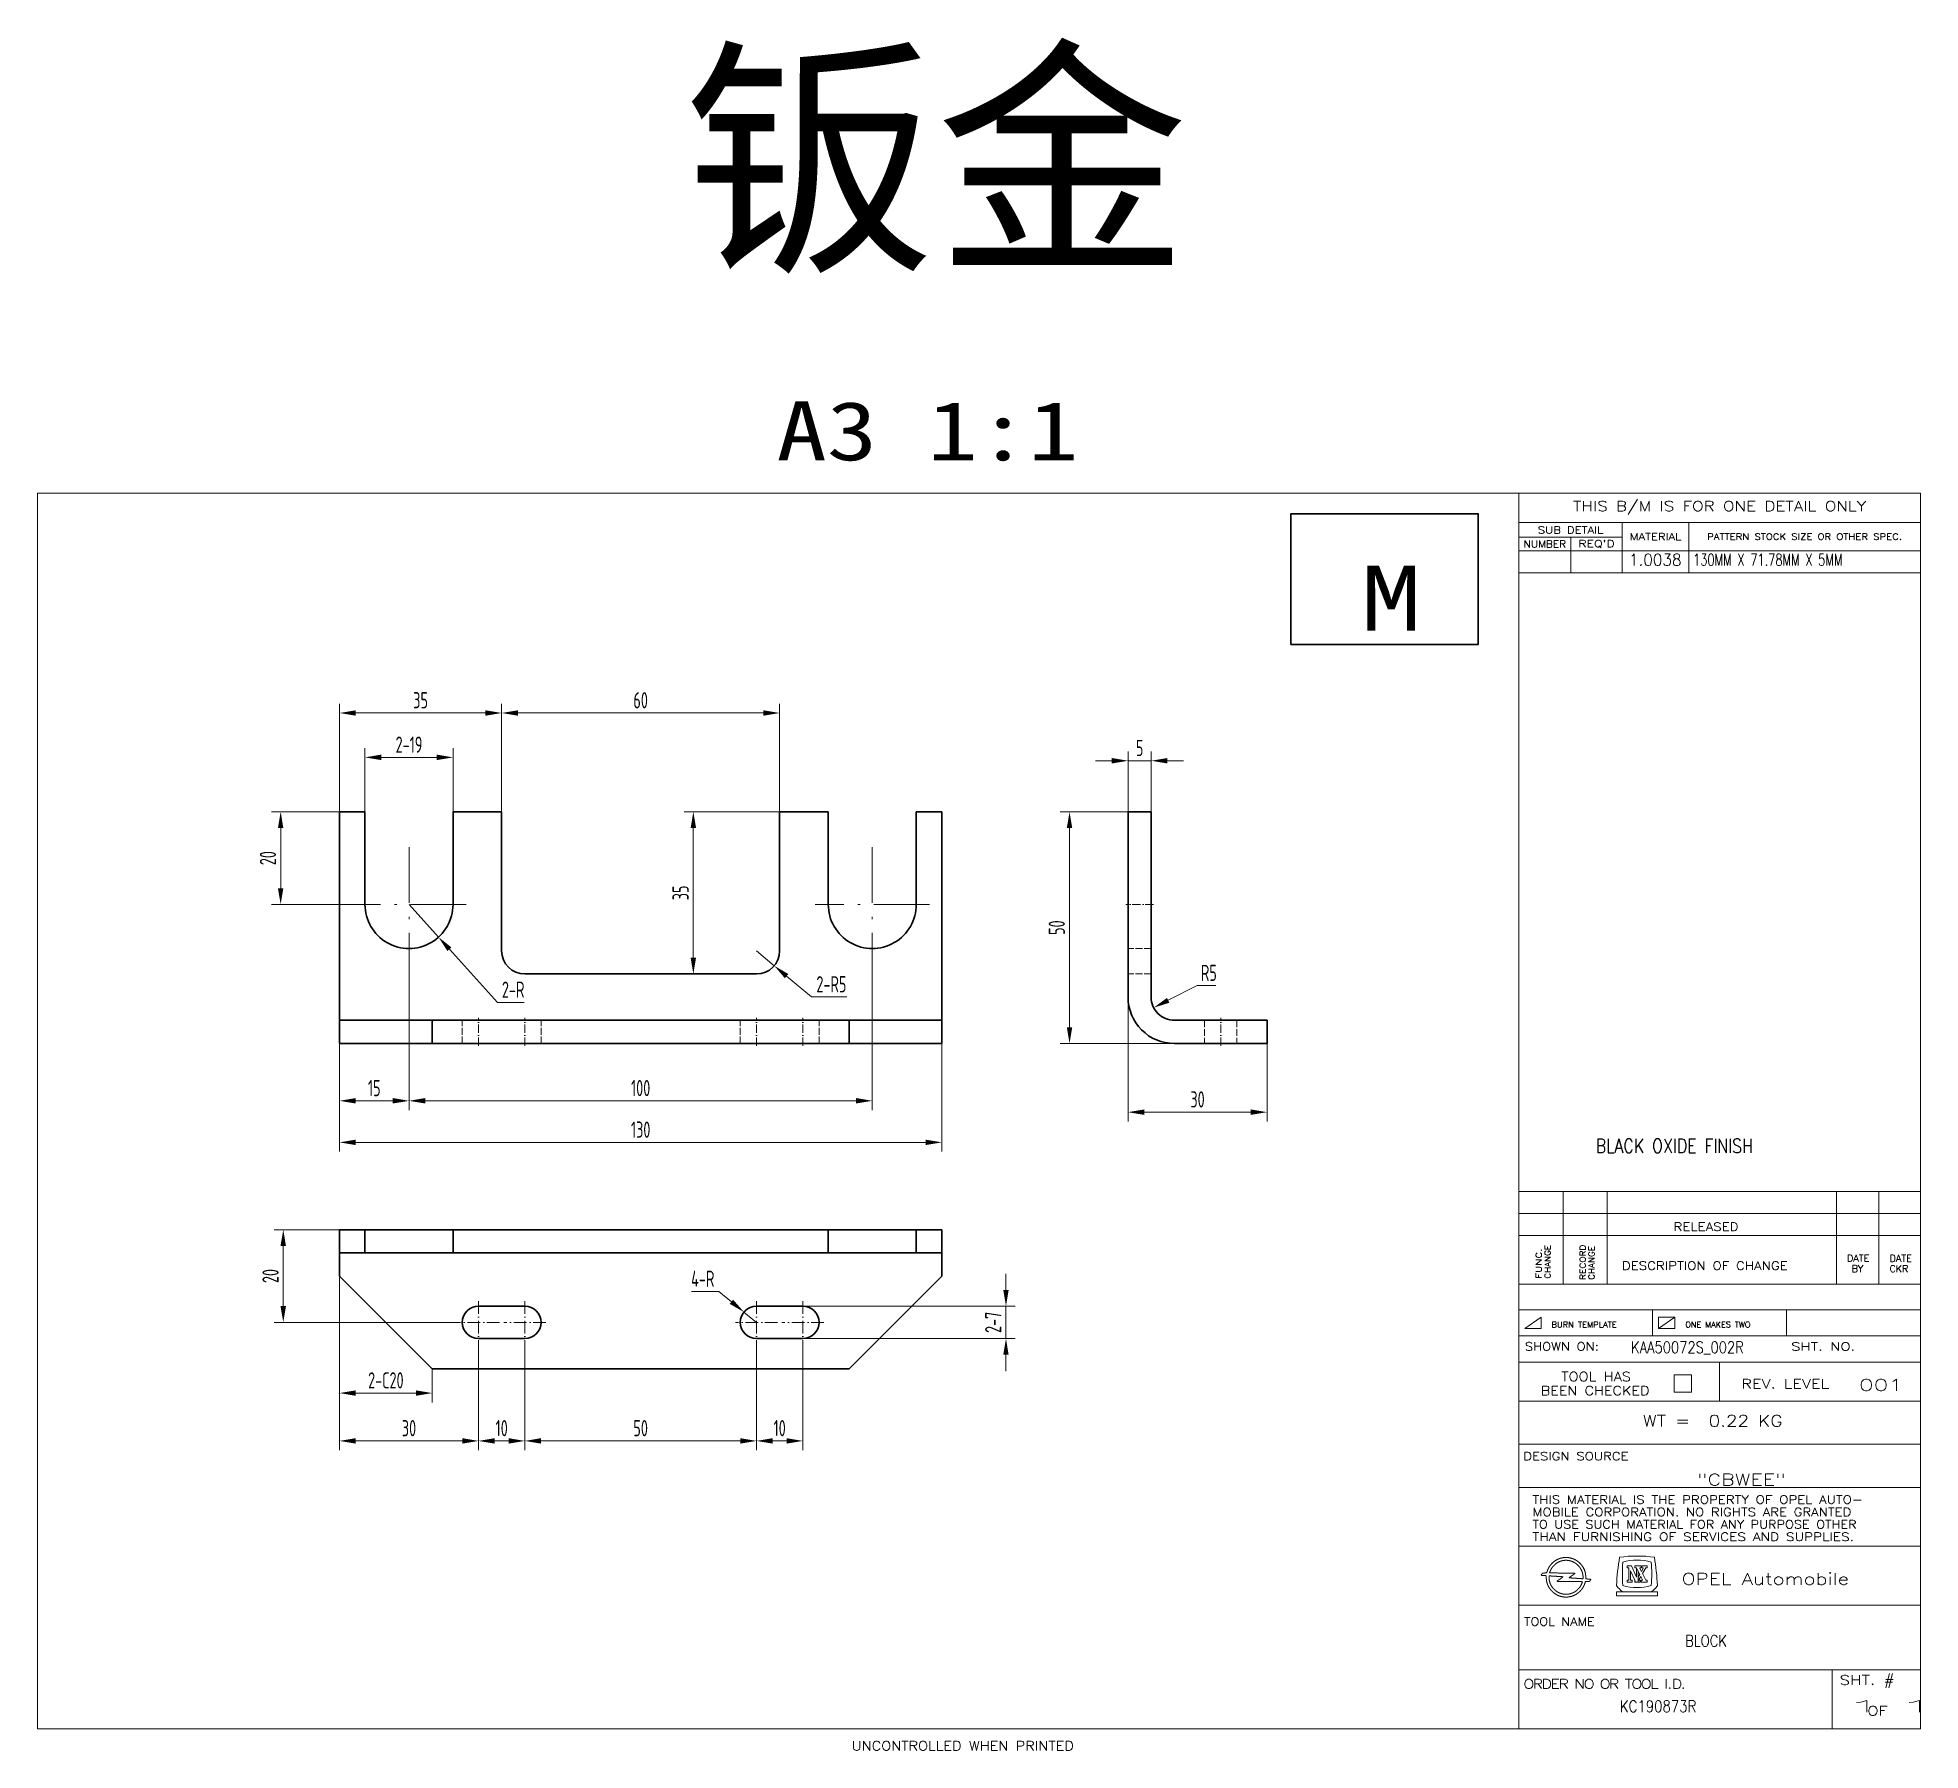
# Model space of a CAD drawing. Header units: inches. Extents: x 8574 to 12968, y 11160 to 11554.
# Drawn here: x 9010.2 to 9416.6, y 11162 to 11531.7 of the extents above; entities that cross this region are included whole.
import ezdxf

# ---------------------------------------------------------------- set-up
doc = ezdxf.new("R2010")
doc.units = ezdxf.units.IN
doc.header["$MEASUREMENT"] = 0
for name, pattern in [('AM_ISO02W050', [7.5, 6, -1.5]), ('AM_ISO08W050', [18, 12, -1.5, 3, -1.5]), ('DASHDOT', [18.5, 12, -3, 0.5, -3]), ('DASHED', [15, 12, -3])]:
    doc.linetypes.add(name, pattern=pattern)
for name, color, linetype, lineweight in [('123', 1, 'Continuous', 18), ('AM_7', 4, 'AM_ISO08W050', 25), ('AM_HID', 7, 'AM_ISO02W050', 25), ('AM_VIS', 1, 'Continuous', 50), ('尺寸', 3, 'Continuous', 20)]:
    doc.layers.add(name, color=color, linetype=linetype, lineweight=lineweight)
doc.layers.add('254', color=7, linetype='Continuous', true_color=0xffffff)
doc.styles.add('blockfont', font='simplex.shx')
doc.styles.add('hztxt', font='ISOCP.SHX', dxfattribs={"width": 0.707, "bigfont": 'hztxt.shx'})
doc.styles.add('leroy', font='simplex.shx')
doc.dimstyles.new('cbwee1-1$0', dxfattribs={"dimtxt": 3.5, "dimasz": 3.5, "dimexe": 2, "dimexo": 0, "dimgap": 1, "dimtad": 1, "dimdsep": 46, "dimtxsty": 'hztxt', "dimcen": 0, "dimclrd": 256, "dimclre": 256, "dimclrt": 256, "dimazin": 2, "dimtp": 0.1, "dimtm": 0.1, "dimtfac": 0.71, "dimtmove": 0, "dimatfit": 3, "dimfxl": 0, "dimlwd": 20, "dimlwe": 20, "dimarcsym": 0})
doc.dimstyles.new('cbwee1-1$4', dxfattribs={"dimtxt": 3.5, "dimasz": 3.5, "dimexe": 2, "dimexo": 0, "dimgap": 1, "dimtad": 1, "dimtih": 1, "dimtoh": 1, "dimdsep": 46, "dimtxsty": 'hztxt', "dimcen": 0, "dimclrd": 256, "dimclre": 256, "dimclrt": 256, "dimazin": 2, "dimtp": 0.1, "dimtm": 0.1, "dimtfac": 0.71, "dimtmove": 0, "dimatfit": 3, "dimfxl": 0, "dimlwd": 20, "dimlwe": 20, "dimarcsym": 0})

msp = doc.modelspace()

# ---------------------------------------------------------------- texts
at = {"layer": '123', "color": 1, "insert": (9169.703, 11440.253), "char_height": 12.7, "attachment_point": 7, "line_spacing_factor": 0.903614, "style": 'leroy'}
msp.add_mtext('{\\fSimSun|b0|i0|c134|p2;\\W1.2578;A3 1:1}', dxfattribs=at)
at = {"layer": '254', "color": 7}
for s, height, style, width, p in [('1.0038', 2.5, 'blockfont', 0.9609, (9353.726, 11417.742)), ('130MM X 71.78MM X 5MM', 2.5, 'blockfont', 0.72, (9367.559, 11417.742)), ('BLACK OXIDE FINISH', 3, 'blockfont', 0.83, (9346.533, 11290.975)), ('KAA50072S_002R', 2.5, 'blockfont', 0.8298, (9354.149, 11247.766)), ('      WT =  0.22 KG', 2.5, 'leroy', 1.1618, (9343.73, 11231.884)), ('BLOCK', 2.5, 'blockfont', 0.827, (9365.825, 11184.397)), ('KC190873R ', 2.5, 'blockfont', 0.8419, (9351.75, 11170.278)), ('1', 2.5, 'blockfont', 4.1344, (9400.193, 11170.278)), ('1', 2.5, 'blockfont', 4.1344, (9411.521, 11170.278))]:
    msp.add_text(s, height=height, dxfattribs=dict(at, style=style, width=width)).set_placement(p)
at = {"layer": '254', "color": 7, "linetype": 'Continuous', "lineweight": 13, "char_height": 2.5, "attachment_point": 7, "line_spacing_factor": 0.903614, "style": 'blockfont'}
for s, insert in [('{\\W1.4729;001}', (9403.374, 11239.615)), ('{\\W1.3125;"CBWEE"}', (9368.412, 11219.199))]:
    msp.add_mtext(s, dxfattribs=dict(at, insert=insert))
at = {"layer": '尺寸', "ltscale": 0.5, "insert": (9149.551, 11525.371), "char_height": 40, "width": 178.57435, "attachment_point": 1}
msp.add_mtext('{\\fSimSun|b0|i0|c134|p2;钣金}', dxfattribs=at)

# ---------------------------------------------------------------- blocks, each defined once
blk = doc.blocks.new('sfsdt4654yuej')
at = {"layer": '254', "color": 4, "linetype": 'Continuous', "lineweight": 13, "char_height": 1.7747, "attachment_point": 7, "line_spacing_factor": 0.903614, "style": 'blockfont'}
for s, insert in [('\\W1.1929;THIS MATERIAL IS THE PROPERTY OF OPEL AUTO-', (6070.56, 3525.15)), ('\\W1.1861;MOBILE CORPORATION. NO RIGHTS ARE GRANTED', (6070.56, 3522.47)), ('\\W1.1469;TO USE SUCH MATERIAL FOR ANY PURPOSE OTHER', (6070.56, 3519.81)), ('\\W1.2217;THAN FURNISHING OF SERVICES AND SUPPLIES.', (6070.56, 3517.13))]:
    blk.add_mtext(s, dxfattribs=dict(at, insert=insert))
blk = doc.blocks.new('qewe345467juynj')
at = {"layer": '254', "color": 4, "linetype": 'Continuous', "lineweight": 13}
for p, q in [((6091.03, 3511.72), (6091.92, 3511.72)), ((6091.03, 3511.72), (6091.03, 3511.28)), ((6091.03, 3511.28), (6091.39, 3511.28)), ((6091.39, 3508.66), (6091.39, 3511.28)), ((6091.92, 3511.72), (6093.01, 3509.31)), ((6092.65, 3511.72), (6094.01, 3511.72)), ((6092.65, 3511.72), (6092.65, 3511.28)), ((6092.65, 3511.28), (6092.99, 3511.28)), ((6092.99, 3511.28), (6093.38, 3510.54)), ((6093.01, 3509.31), (6093.01, 3511.24)), ((6093.72, 3511.2), (6093.72, 3511.28)), ((6093.72, 3511.28), (6094.01, 3511.28)), ((6093.72, 3511.2), (6094.08, 3510.53)), ((6094.01, 3511.72), (6094.01, 3511.28)), ((6094.46, 3511.2), (6094.08, 3510.53)), ((6094.18, 3511.72), (6094.18, 3511.28)), ((6094.18, 3511.72), (6095.34, 3511.72)), ((6094.18, 3511.28), (6094.46, 3511.28)), ((6095, 3511.28), (6094.31, 3510.09)), ((6094.46, 3511.2), (6094.46, 3511.28)), ((6095, 3511.28), (6095.34, 3511.28)), ((6095.34, 3511.72), (6095.34, 3511.28)), ((6091.39, 3508.66), (6091.03, 3508.66)), ((6091.03, 3508.66), (6091.03, 3508.22)), ((6091.03, 3508.22), (6092.1, 3508.22)), ((6091.73, 3510.67), (6092.65, 3508.65)), ((6091.73, 3508.66), (6091.73, 3510.67)), ((6092.1, 3508.66), (6091.73, 3508.66)), ((6092.1, 3508.22), (6092.1, 3508.66)), ((6092.65, 3508.65), (6092.84, 3508.22)), ((6092.65, 3508.65), (6092.65, 3508.22)), ((6092.65, 3508.22), (6093.81, 3508.22)), ((6092.84, 3508.22), (6093.38, 3508.22)), ((6093.38, 3510.54), (6093.72, 3509.89)), ((6093.38, 3509.29), (6093.38, 3510.54)), ((6093.72, 3509.89), (6093.38, 3509.29)), ((6093.38, 3508.22), (6093.38, 3509.29)), ((6093.95, 3509.46), (6093.53, 3508.74)), ((6093.53, 3508.66), (6093.53, 3508.74)), ((6093.53, 3508.66), (6093.81, 3508.66)), ((6093.81, 3508.66), (6093.81, 3508.22)), ((6093.95, 3509.46), (6094.32, 3508.75)), ((6094.01, 3508.66), (6094.01, 3508.22)), ((6094.01, 3508.66), (6094.32, 3508.66)), ((6094.01, 3508.22), (6095.34, 3508.22)), ((6094.31, 3510.09), (6095.06, 3508.66)), ((6094.32, 3508.66), (6094.32, 3508.75)), ((6095.06, 3508.66), (6095.34, 3508.66)), ((6095.34, 3508.66), (6095.34, 3508.22)), ((6088.72, 3505.25), (6088.72, 3506.16)), ((6088.72, 3506.16), (6097.54, 3506.16)), ((6088.72, 3505.25), (6097.54, 3505.25)), ((6097.54, 3505.25), (6097.54, 3506.16))]:
    blk.add_line(p, q, dxfattribs=at)
for centre, major_axis, start_param, end_param in [((6121.66, 3505.16), (0, 40.74), 1.362215, 1.513648), ((6093.13, 3473.45), (0, 40.41), 6.168449, 6.397922), ((6115.47, 3510.01), (0, 31.49), 1.490581, 1.651011), ((6093.13, 3496.19), (0, 16.78), 6.054099, 6.512271), ((6071.61, 3510.01), (0, 30.49), 4.629531, 4.795247), ((6065.45, 3505.3), (0, 39.67), 4.767492, 4.923017), ((6092.1, 3510.95), (0, 5.42), 2.26349, 2.654149), ((6093.13, 3523.73), (0, 16.69), 2.911206, 3.37198), ((6094.21, 3510.87), (0, 5.33), 3.625513, 4.023219)]:
    blk.add_ellipse(centre, major_axis=major_axis, ratio=0.81, start_param=start_param, end_param=end_param, dxfattribs=at)
for points, knots in [([(6073.67, 3510.35), (6073.74, 3510.58), (6073.82, 3510.81), (6073.92, 3511.05), (6074.05, 3511.3), (6074.19, 3511.53), (6074.34, 3511.76), (6074.5, 3511.97), (6074.67, 3512.17)], [0, 0, 0.111378, 0.230664, 0.355972, 0.485263, 0.616424, 0.747323, 0.875856, 1, 1]), ([(6076.67, 3512.76), (6076.38, 3512.64), (6076.09, 3512.5), (6075.82, 3512.34), (6075.56, 3512.15), (6075.32, 3511.95), (6075.09, 3511.72), (6074.89, 3511.48), (6074.71, 3511.23), (6074.56, 3510.96)], [0, 0, 0.11099, 0.222376, 0.334052, 0.445852, 0.557577, 0.669022, 0.779997, 0.890351, 1, 1]), ([(6074.67, 3512.17), (6074.92, 3512.41), (6075.17, 3512.63), (6075.45, 3512.83), (6075.73, 3513), (6076.02, 3513.15), (6076.32, 3513.28), (6076.63, 3513.38), (6076.95, 3513.45), (6077.27, 3513.51), (6077.6, 3513.54), (6077.93, 3513.54), (6078.26, 3513.52), (6078.59, 3513.47), (6078.92, 3513.39), (6079.25, 3513.29)], [0, 0, 0.068755, 0.136595, 0.203684, 0.270176, 0.336212, 0.401927, 0.46745, 0.532903, 0.598412, 0.6641, 0.730096, 0.796536, 0.863562, 0.931328, 1, 1]), ([(6078.75, 3512.81), (6078.46, 3512.88), (6078.16, 3512.92), (6077.85, 3512.94), (6077.55, 3512.93), (6077.25, 3512.9), (6076.96, 3512.84), (6076.67, 3512.76)], [0, 0, 0.143949, 0.287722, 0.431217, 0.574309, 0.716867, 0.858784, 1, 1]), ([(6081.31, 3510.37), (6081.2, 3510.66), (6081.07, 3510.93), (6080.92, 3511.2), (6080.75, 3511.45), (6080.55, 3511.69), (6080.34, 3511.91), (6080.1, 3512.11), (6079.86, 3512.3), (6079.6, 3512.46), (6079.33, 3512.6), (6079.04, 3512.72), (6078.75, 3512.81)], [0, 0, 0.082426, 0.165172, 0.248273, 0.331704, 0.415396, 0.499247, 0.583142, 0.666965, 0.750615, 0.834015, 0.917134, 1, 1]), ([(6079.25, 3513.29), (6079.54, 3513.17), (6079.83, 3513.03), (6080.11, 3512.87), (6080.37, 3512.68), (6080.62, 3512.48), (6080.86, 3512.26), (6081.07, 3512.02), (6081.27, 3511.76), (6081.45, 3511.5), (6081.61, 3511.22), (6081.75, 3510.93), (6081.86, 3510.62)], [0, 0, 0.08295, 0.16603, 0.24927, 0.332668, 0.416191, 0.499787, 0.583395, 0.666954, 0.750414, 0.833739, 0.916924, 1, 1]), ([(6072.88, 3509.66), (6072.75, 3509.66), (6072.65, 3509.67), (6072.57, 3509.68), (6072.52, 3509.7), (6072.49, 3509.71), (6072.47, 3509.74), (6072.48, 3509.78), (6072.5, 3509.82), (6072.53, 3509.88), (6072.58, 3509.95)], [0, 0, 0.191055, 0.343107, 0.459006, 0.542332, 0.59915, 0.643151, 0.695954, 0.770642, 0.871504, 1, 1]), ([(6072.58, 3509.95), (6072.63, 3510.01), (6072.67, 3510.07), (6072.71, 3510.12), (6072.74, 3510.15), (6072.76, 3510.17)], [0, 0, 0.269143, 0.520022, 0.73619, 0.901343, 1, 1]), ([(6072.76, 3510.17), (6072.79, 3510.18), (6072.85, 3510.18), (6072.92, 3510.19), (6073.01, 3510.19), (6073.11, 3510.19), (6073.23, 3510.2)], [0, 0, 0.061091, 0.176811, 0.338125, 0.535506, 0.759343, 1, 1]), ([(6073.39, 3509.62), (6073.34, 3509.63), (6073.27, 3509.63), (6073.18, 3509.64), (6073.08, 3509.65), (6072.98, 3509.65), (6072.88, 3509.66)], [0, 0, 0.099968, 0.239556, 0.409066, 0.598787, 0.799003, 1, 1]), ([(6073.23, 3510.2), (6073.64, 3510.2), (6073.67, 3510.35)], [0, 0, 0.716642, 1, 1]), ([(6073.39, 3509.62), (6073.53, 3509.61), (6073.54, 3509.13)], [0, 0, 0.230846, 1, 1]), ([(6073.62, 3508.4), (6073.59, 3508.54), (6073.57, 3508.71), (6073.56, 3508.91), (6073.54, 3509.13)], [0, 0, 0.196985, 0.426021, 0.692099, 1, 1]), ([(6077.46, 3505), (6077.11, 3505.05), (6076.77, 3505.12), (6076.44, 3505.22), (6076.12, 3505.34), (6075.81, 3505.49), (6075.52, 3505.66), (6075.25, 3505.85), (6074.98, 3506.06), (6074.74, 3506.29), (6074.52, 3506.55), (6074.31, 3506.82), (6074.13, 3507.1), (6073.96, 3507.41), (6073.82, 3507.72), (6073.71, 3508.06), (6073.62, 3508.4)], [0, 0, 0.064169, 0.127503, 0.190172, 0.252329, 0.314107, 0.37563, 0.437008, 0.498344, 0.559738, 0.621286, 0.68309, 0.745255, 0.807895, 0.871136, 0.935119, 1, 1]), ([(6074.15, 3509.57), (6074.14, 3509.55), (6074.14, 3509.51), (6074.14, 3509.45), (6074.14, 3509.37), (6074.14, 3509.28), (6074.14, 3509.19), (6074.15, 3509.09), (6074.15, 3508.99), (6074.16, 3508.89), (6074.17, 3508.8), (6074.18, 3508.72), (6074.19, 3508.65)], [0, 0, 0.022134, 0.067885, 0.133978, 0.21659, 0.311809, 0.415695, 0.5243, 0.633672, 0.739861, 0.838926, 0.926936, 1, 1]), ([(6077.15, 3509.39), (6077.13, 3509.39), (6077.07, 3509.39), (6077, 3509.4), (6076.9, 3509.41), (6076.79, 3509.41), (6076.66, 3509.42), (6076.52, 3509.43), (6076.21, 3509.45), (6075.87, 3509.47), (6075.52, 3509.49), (6075.17, 3509.51), (6074.85, 3509.53), (6074.71, 3509.54), (6074.57, 3509.55), (6074.45, 3509.55), (6074.35, 3509.56), (6074.27, 3509.56), (6074.2, 3509.57), (6074.16, 3509.57), (6074.15, 3509.57)], [0, 0, 0.009598, 0.027188, 0.052061, 0.083504, 0.120807, 0.163256, 0.210138, 0.314356, 0.42776, 0.544649, 0.659324, 0.766085, 0.814716, 0.85923, 0.898916, 0.933061, 0.960953, 0.981879, 0.995129, 1, 1]), ([(6074.19, 3508.65), (6074.25, 3508.37), (6074.33, 3508.09), (6074.44, 3507.81), (6074.57, 3507.55), (6074.72, 3507.3), (6074.89, 3507.05), (6075.07, 3506.83), (6075.27, 3506.62), (6075.49, 3506.43)], [0, 0, 0.11021, 0.221366, 0.33321, 0.445425, 0.557661, 0.669558, 0.780773, 0.890999, 1, 1]), ([(6074.27, 3510.27), (6074.26, 3510.2), (6076.99, 3510.19)], [0, 0, 0.027534, 1, 1]), ([(6074.56, 3510.96), (6074.49, 3510.83), (6074.44, 3510.7), (6074.38, 3510.58), (6074.34, 3510.46), (6074.3, 3510.36), (6074.27, 3510.27)], [0, 0, 0.18649, 0.374795, 0.557596, 0.727567, 0.877421, 1, 1]), ([(6075.87, 3508.4), (6075.88, 3508.41), (6075.9, 3508.44), (6075.93, 3508.47), (6075.99, 3508.52), (6076.06, 3508.57), (6076.15, 3508.64), (6076.26, 3508.72), (6076.39, 3508.81), (6076.54, 3508.91)], [0, 0, 0.019146, 0.057134, 0.116724, 0.199396, 0.306377, 0.438817, 0.597835, 0.784531, 1, 1]), ([(6078.62, 3508.34), (6077.99, 3508.35), (6077.46, 3508.35), (6077.03, 3508.35), (6076.84, 3508.35), (6076.68, 3508.35), (6076.54, 3508.35), (6076.41, 3508.36), (6076.3, 3508.36), (6076.21, 3508.36), (6076.13, 3508.36), (6076.06, 3508.36), (6076.01, 3508.37), (6075.97, 3508.37), (6075.93, 3508.37), (6075.91, 3508.38), (6075.89, 3508.38), (6075.88, 3508.39), (6075.87, 3508.39), (6075.87, 3508.4)], [0, 0, 0.229373, 0.42074, 0.577523, 0.644015, 0.703144, 0.755338, 0.801026, 0.840635, 0.874594, 0.903333, 0.92728, 0.946867, 0.962526, 0.974697, 0.983822, 0.990363, 0.994821, 0.997785, 1, 1]), ([(6076.54, 3508.91), (6076.7, 3509.02), (6076.83, 3509.12), (6076.94, 3509.2), (6077.03, 3509.27), (6077.1, 3509.32), (6077.14, 3509.35), (6077.16, 3509.38), (6077.15, 3509.39)], [0, 0, 0.249101, 0.460974, 0.636325, 0.775874, 0.880374, 0.950669, 0.988029, 1, 1]), ([(6076.99, 3510.19), (6077.62, 3510.19), (6078.14, 3510.19), (6078.57, 3510.18), (6078.75, 3510.18), (6078.91, 3510.18), (6079.05, 3510.18), (6079.18, 3510.18), (6079.29, 3510.18), (6079.38, 3510.18), (6079.46, 3510.17), (6079.53, 3510.17), (6079.58, 3510.17), (6079.63, 3510.17), (6079.66, 3510.16), (6079.69, 3510.16), (6079.71, 3510.15), (6079.72, 3510.15), (6079.73, 3510.14), (6079.73, 3510.14), (6079.74, 3510.13), (6079.74, 3510.13)], [0, 0, 0.22615, 0.415033, 0.570013, 0.635842, 0.694457, 0.74628, 0.791731, 0.831231, 0.865202, 0.894065, 0.918244, 0.938161, 0.954242, 0.966916, 0.976619, 0.983799, 0.988929, 0.992535, 0.995218, 0.99758, 1, 1]), ([(6078.33, 3505.63), (6078.64, 3505.69), (6078.94, 3505.78), (6079.23, 3505.89), (6079.51, 3506.03), (6079.78, 3506.18), (6080.03, 3506.36), (6080.27, 3506.56), (6080.49, 3506.78), (6080.69, 3507.01), (6080.87, 3507.26), (6081.03, 3507.52), (6081.17, 3507.8), (6081.29, 3508.09)], [0, 0, 0.077903, 0.15537, 0.232531, 0.309478, 0.386275, 0.462964, 0.539574, 0.616133, 0.692673, 0.769241, 0.84591, 0.922782, 1, 1]), ([(6079.07, 3509.61), (6078.93, 3509.52), (6078.81, 3509.43), (6078.71, 3509.36), (6078.63, 3509.31), (6078.57, 3509.26), (6078.52, 3509.23), (6078.49, 3509.2), (6078.47, 3509.18), (6078.46, 3509.17), (6078.46, 3509.16), (6078.47, 3509.15), (6078.49, 3509.15), (6078.51, 3509.15)], [0, 0, 0.209815, 0.387203, 0.53455, 0.654247, 0.74869, 0.820301, 0.871555, 0.90509, 0.924167, 0.935232, 0.949789, 0.971663, 1, 1]), ([(6078.51, 3509.15), (6078.54, 3509.14), (6078.6, 3509.14), (6078.8, 3509.13), (6079.08, 3509.11), (6079.42, 3509.09), (6079.82, 3509.06), (6080.02, 3509.05)], [0, 0, 0.02091, 0.060553, 0.189727, 0.3749, 0.603451, 0.862758, 1, 1]), ([(6081.35, 3508.32), (6081.34, 3508.32), (6081.3, 3508.32), (6081.23, 3508.32), (6081.14, 3508.32), (6081.02, 3508.33), (6080.88, 3508.33), (6080.73, 3508.33), (6080.55, 3508.33), (6080.35, 3508.34), (6080.14, 3508.34), (6079.92, 3508.34), (6079.43, 3508.34), (6078.9, 3508.34), (6078.62, 3508.34)], [0, 0, 0.005258, 0.020502, 0.045257, 0.079015, 0.121264, 0.171495, 0.229194, 0.293848, 0.364947, 0.441976, 0.524423, 0.703524, 0.898148, 1, 1]), ([(6079.74, 3510.13), (6079.74, 3510.11), (6079.72, 3510.09), (6079.7, 3510.06), (6079.66, 3510.03), (6079.61, 3509.99), (6079.54, 3509.94), (6079.45, 3509.88), (6079.35, 3509.8), (6079.22, 3509.71), (6079.07, 3509.61)], [0, 0, 0.018365, 0.046816, 0.089459, 0.149197, 0.228535, 0.329827, 0.455365, 0.607411, 0.78821, 1, 1]), ([(6081.92, 3508.09), (6081.8, 3507.75), (6081.66, 3507.43), (6081.5, 3507.11), (6081.31, 3506.82), (6081.09, 3506.54), (6080.86, 3506.28), (6080.6, 3506.03), (6080.32, 3505.81), (6080.03, 3505.61), (6079.72, 3505.44)], [0, 0, 0.10035, 0.200408, 0.300289, 0.400076, 0.499828, 0.599595, 0.699424, 0.799376, 0.89953, 1, 1]), ([(6080.02, 3509.05), (6080.21, 3509.03), (6080.57, 3509.01), (6080.88, 3508.99), (6081.14, 3508.97), (6081.32, 3508.96), (6081.39, 3508.96), (6081.43, 3508.95), (6081.44, 3508.95)], [0, 0, 0.133506, 0.384088, 0.604663, 0.785508, 0.9169, 0.961013, 0.989119, 1, 1]), ([(6081.29, 3508.09), (6081.31, 3508.17), (6081.33, 3508.24), (6081.35, 3508.29), (6081.35, 3508.32)], [0, 0, 0.35945, 0.667691, 0.892031, 1, 1]), ([(6081.48, 3509.07), (6081.49, 3509.18), (6081.49, 3509.3), (6081.48, 3509.44), (6081.47, 3509.59), (6081.45, 3509.75), (6081.42, 3509.91), (6081.39, 3510.07), (6081.35, 3510.23), (6081.31, 3510.37)], [0, 0, 0.077068, 0.169919, 0.275614, 0.391015, 0.512892, 0.637985, 0.763026, 0.884765, 1, 1]), ([(6081.44, 3508.95), (6081.45, 3508.96), (6081.46, 3508.99), (6081.47, 3509.03), (6081.48, 3509.07)], [0, 0, 0.095053, 0.309113, 0.62069, 1, 1]), ([(6081.86, 3510.62), (6081.92, 3510.45), (6081.96, 3510.28), (6082, 3510.13), (6082.02, 3509.97), (6082.04, 3509.8), (6082.06, 3509.62), (6082.07, 3509.42)], [0, 0, 0.150667, 0.287747, 0.41777, 0.547377, 0.683237, 0.83195, 1, 1]), ([(6081.92, 3508.09), (6081.99, 3508.32), (6082.86, 3508.35), (6083.01, 3508.55)], [0, 0, 0.179528, 0.822363, 1, 1]), ([(6082.07, 3509.42), (6082.08, 3508.93), (6082.25, 3508.91)], [0, 0, 0.741727, 1, 1]), ([(6082.25, 3508.91), (6082.32, 3508.9), (6082.42, 3508.9), (6082.52, 3508.89), (6082.64, 3508.88), (6082.75, 3508.88)], [0, 0, 0.140529, 0.32758, 0.544374, 0.77411, 1, 1]), ([(6082.75, 3508.88), (6082.88, 3508.87), (6082.97, 3508.86), (6083.05, 3508.85), (6083.1, 3508.83), (6083.13, 3508.82), (6083.15, 3508.8), (6083.15, 3508.77)], [0, 0, 0.281802, 0.503225, 0.671086, 0.792901, 0.878047, 0.940507, 1, 1]), ([(6083.15, 3508.77), (6083.15, 3508.75), (6083.13, 3508.72), (6083.09, 3508.67), (6083.05, 3508.61), (6083.01, 3508.55)], [0, 0, 0.078782, 0.234052, 0.450313, 0.711148, 1, 1]), ([(6075.49, 3506.43), (6075.74, 3506.24), (6076.01, 3506.08), (6076.28, 3505.94), (6076.56, 3505.82), (6076.84, 3505.73), (6077.14, 3505.66), (6077.43, 3505.61), (6077.73, 3505.59), (6078.03, 3505.6), (6078.33, 3505.63)], [0, 0, 0.103605, 0.205747, 0.306667, 0.406608, 0.505813, 0.604534, 0.70303, 0.801576, 0.900462, 1, 1]), ([(6079.72, 3505.44), (6079.42, 3505.31), (6079.1, 3505.19), (6078.78, 3505.11), (6078.45, 3505.04), (6078.11, 3505), (6077.78, 3504.99), (6077.46, 3505)], [0, 0, 0.141241, 0.28464, 0.429265, 0.574114, 0.718167, 0.860433, 1, 1])]:
    blk.add_open_spline(points, degree=1, knots=knots, dxfattribs=at)
at = {"layer": '254', "color": 4, "linetype": 'Continuous', "lineweight": 13, "insert": (6102.77, 3507.67), "char_height": 2.5, "attachment_point": 7, "line_spacing_factor": 0.903614, "style": 'blockfont'}
blk.add_mtext('\\W1.2721;OPEL Automobile', dxfattribs=at)
blk = doc.blocks.new('lingjiantuA4-1')
at = {"layer": '254', "color": 5, "linetype": 'Continuous', "lineweight": 18}
for p, q in [((3852.88, 11893.1), (4259.25, 11893.1)), ((3852.88, 11626.4), (3852.88, 11893.1)), ((4172.6, 11626.4), (4172.6, 11893.1)), ((4259.25, 11893.1), (4259.25, 11626.4)), ((4172.6, 11886.83), (4172.6, 11861.43)), ((4172.59, 11742.38), (4259.25, 11742.38)), ((4182.12, 11722.33), (4182.12, 11742.38)), ((4191.64, 11722.33), (4191.64, 11742.38)), ((4241.15, 11722.33), (4241.15, 11742.38)), ((4250.28, 11722.33), (4250.28, 11742.38)), ((4172.59, 11737.62), (4259.25, 11737.62)), ((4172.59, 11732.86), (4259.25, 11732.86)), ((4172.57, 11722.33), (4259.25, 11722.33)), ((4172.57, 11716.84), (4259.23, 11716.84)), ((4201.46, 11716.84), (4201.46, 11711.16)), ((4230.36, 11716.84), (4230.36, 11711.16)), ((4177.4, 11715.24), (4173.85, 11712.76)), ((4173.85, 11712.76), (4177.4, 11712.76)), ((4177.4, 11712.76), (4177.4, 11715.24)), ((4206.28, 11715.24), (4202.74, 11715.24)), ((4202.74, 11715.24), (4202.74, 11712.76)), ((4206.28, 11715.24), (4202.74, 11712.76)), ((4206.28, 11712.76), (4206.28, 11715.24)), ((4172.57, 11711.16), (4259.25, 11711.16)), ((4172.57, 11705.49), (4259.25, 11705.49)), ((4206.14, 11702.76), (4206.14, 11699.04)), ((4209.88, 11702.76), (4206.14, 11702.76)), ((4209.88, 11702.76), (4209.88, 11699.04)), ((4259.23, 11697.1), (4172.57, 11697.1)), ((4206.14, 11699.04), (4209.88, 11699.04)), ((4259.25, 11687.78), (4172.59, 11687.78)), ((4259.25, 11687.78), (4172.59, 11687.78)), ((4259.25, 11678.47), (4172.59, 11678.47)), ((4259.25, 11665.77), (4172.59, 11665.77)), ((4259.25, 11653.07), (4172.59, 11653.07)), ((4259.25, 11639.1), (4172.59, 11639.1)), ((4240.2, 11639.1), (4240.2, 11626.4)), ((4259.25, 11626.4), (3852.88, 11626.4))]:
    blk.add_line(p, q, dxfattribs=at)
at = {"layer": '254', "color": 7, "linetype": 'Continuous', "lineweight": 18}
for p, q in [((4172.6, 11893.1), (4183.81, 11893.1)), ((4183.81, 11893.1), (4194.9, 11893.1)), ((4194.9, 11893.1), (4209.27, 11893.1)), ((4209.27, 11893.1), (4259.25, 11893.1)), ((4172.6, 11886.75), (4183.81, 11886.75)), ((4183.81, 11886.75), (4194.9, 11886.75)), ((4194.9, 11886.75), (4209.27, 11886.75)), ((4194.9, 11886.75), (4194.9, 11883.57)), ((4209.27, 11886.75), (4259.25, 11886.75)), ((4209.27, 11886.75), (4209.27, 11883.57)), ((4172.6, 11883.57), (4183.81, 11883.57)), ((4183.81, 11883.57), (4194.9, 11883.57)), ((4183.81, 11883.57), (4183.81, 11880.66)), ((4194.9, 11883.57), (4194.9, 11880.66)), ((4209.27, 11883.57), (4209.27, 11880.66))]:
    blk.add_line(p, q, dxfattribs=at)
at = {"layer": '254', "color": 172, "linetype": 'Continuous', "lineweight": 18}
blk.add_line((4215.91, 11705.49), (4215.9, 11697.1), dxfattribs=at)
at = {"layer": '尺寸', "color": 2}
for name in ['sfsdt4654yuej', 'qewe345467juynj']:
    blk.add_blockref(name, (-1895.04, 8149.81), dxfattribs=at)
at = {"layer": '254', "color": 4, "linetype": 'Continuous', "lineweight": 13, "line_spacing_factor": 0.903614, "style": 'blockfont'}
for s, insert, char_height, attachment_point in [('\\W1.2129;THIS B/M IS FOR ONE DETAIL ONLY', (4215.92, 11889.93), 2.1779, 5), ('\\W1.1081;NUMBER', (4178.2, 11882.12), 1.4923, 5), ('\\W1.2440;SUB DETAIL', (4183.75, 11885.16), 1.4923, 5), ("\\W1.3202;REQ'D", (4189.36, 11882.12), 1.4923, 5), ('\\W1.2383;MATERIAL', (4202.09, 11883.71), 1.4923, 5), ('\\W1.1891;PATTERN STOCK SIZE OR OTHER SPEC.', (4234.26, 11883.71), 1.3444, 5), ('\\W1.1973;RELEASED', (4205.98, 11733.86), 1.7747, 7), ('\\W1.0198;DATE', (4243.41, 11727.21), 1.4923, 7), ('\\W1.0198;DATE', (4252.6, 11727.16), 1.4923, 7), ('\\W1.1952;DESCRIPTION OF CHANGE', (4194.82, 11725.45), 1.7747, 7), ('\\W1.0020; BY', (4243.41, 11724.97), 1.4923, 7), ('\\W1.0020;CKR', (4252.6, 11724.92), 1.4923, 7), ('\\W1.0546;BURN TEMPLATE', (4179.64, 11713.01), 1.2369, 7), ('\\W1.0228;ONE MAKES TWO', (4208.53, 11713.01), 1.2369, 7), ('\\W1.1644;SHOWN ON:', (4173.89, 11708.02), 1.7747, 7), ('\\W1.3392;SHT. NO.', (4231.36, 11708.01), 1.7478, 7), ('\\W1.1491;BEEN CHECKED', (4177.33, 11698.39), 1.9763, 7), ('\\W1.1590;TOOL HAS', (4181.75, 11701.42), 1.9763, 7), ('\\W1.2864;REV. LEVEL', (4220.62, 11699.85), 1.9763, 7), ('\\W1.1860;DESIGN SOURCE', (4173.54, 11684.33), 1.7747, 7), ('\\W1.1384;TOOL NAME', (4173.71, 11648.63), 1.7747, 7), ('\\W1.2362;\\Q360.0;\\T0.81;ORDER NO OR TOOL I.D.', (4173.56, 11635.04), 2.032, 7), ('\\W1.2999;SHT. #', (4241.82, 11635.21), 2.0301, 7), ('\\W1.2469;OF', (4247.83, 11629.23), 2.0301, 7), ('\\W1.1578;UNCONTROLLED WHEN PRINTED', (4028.59, 11621.72), 1.9763, 7)]:
    blk.add_mtext(s, dxfattribs=dict(at, insert=insert, char_height=char_height, attachment_point=attachment_point))
at = {"layer": '254', "color": 4, "linetype": 'Continuous', "lineweight": 13, "char_height": 1.2369, "attachment_point": 7, "rotation": 90, "line_spacing_factor": 0.903614, "style": 'blockfont'}
for s, insert in [('\\W1.3202;FUNC.', (4177.5, 11723.53)), ('\\W1.1173;CHANGE', (4179.4, 11723.53)), ('\\W1.1457;RECORD', (4186.97, 11723.29)), ('\\W1.1173;CHANGE', (4188.88, 11723.29))]:
    blk.add_mtext(s, dxfattribs=dict(at, insert=insert))
blk = doc.blocks.new('OB-A4')
at = {"layer": '尺寸', "color": 237}
blk.add_lwpolyline([(0, 0.66), (406.37, 0.66), (406.37, -266.05), (0, -266.05)], close=True, dxfattribs=at)
blk = doc.blocks.new('A$C6A10694E')
at = {"color": 7, "lineweight": 35}
blk.add_lwpolyline([(-40.43, 0), (-40.43, 28.21), (0, 28.21), (0, 0)], close=True, dxfattribs=at)
at = {"layer": '254', "color": 7, "linetype": 'Continuous', "lineweight": 13, "insert": (-25.32, 3), "char_height": 14, "attachment_point": 7, "line_spacing_factor": 0.903614, "style": 'leroy'}
blk.add_mtext('{\\fMonospac821 BT|b0|i0|c0|p49;\\W1.1;M}', dxfattribs=at)
blk = doc.blocks.new('*D239')
at = {"layer": 'Defpoints', "color": 0, "ltscale": 0.5}
for p in [(9080.89, 11376.34), (9080.89, 11364.59), (9099.89, 11364.59)]:
    blk.add_point(p, dxfattribs=at)
at = {"layer": '尺寸', "lineweight": 20, "ltscale": 0.5}
for p, q in [((9080.89, 11364.59), (9080.89, 11378.34)), ((9099.89, 11364.59), (9099.89, 11378.34)), ((9096.39, 11376.34), (9084.39, 11376.34))]:
    blk.add_line(p, q, dxfattribs=at)
at = {"layer": '尺寸', "ltscale": 0.5}
for points in [[(9084.39, 11376.93), (9084.39, 11375.76), (9080.89, 11376.34)], [(9096.39, 11376.93), (9096.39, 11375.76), (9099.89, 11376.34)]]:
    blk.add_solid(points, dxfattribs=at)
at = {"layer": '尺寸', "ltscale": 0.5, "insert": (9090.39, 11379.09), "char_height": 3.5, "attachment_point": 5, "style": 'hztxt'}
blk.add_mtext('2-19', dxfattribs=at)
blk = doc.blocks.new('*D240')
at = {"layer": 'Defpoints', "color": 0, "ltscale": 0.5}
for p in [(9062.69, 11364.59), (9075.39, 11364.59), (9078.04, 11344.59)]:
    blk.add_point(p, dxfattribs=at)
at = {"layer": '尺寸', "lineweight": 20, "ltscale": 0.5}
for p, q in [((9075.39, 11364.59), (9060.69, 11364.59)), ((9062.69, 11348.09), (9062.69, 11361.09)), ((9078.04, 11344.59), (9060.69, 11344.59))]:
    blk.add_line(p, q, dxfattribs=at)
at = {"layer": '尺寸', "ltscale": 0.5}
for points in [[(9062.1, 11361.09), (9063.27, 11361.09), (9062.69, 11364.59)], [(9062.1, 11348.09), (9063.27, 11348.09), (9062.69, 11344.59)]]:
    blk.add_solid(points, dxfattribs=at)
at = {"layer": '尺寸', "ltscale": 0.5, "insert": (9059.94, 11354.59), "char_height": 3.5, "attachment_point": 5, "rotation": 90, "style": 'hztxt'}
blk.add_mtext('20', dxfattribs=at)
blk = doc.blocks.new('*D241')
at = {"layer": 'Defpoints', "color": 0, "ltscale": 0.5}
for p in [(9090.39, 11332.24), (9190.39, 11332.24), (9190.39, 11302.21)]:
    blk.add_point(p, dxfattribs=at)
at = {"layer": '尺寸', "lineweight": 20, "ltscale": 0.5}
for p, q in [((9090.39, 11332.24), (9090.39, 11300.21)), ((9190.39, 11332.24), (9190.39, 11300.21)), ((9093.89, 11302.21), (9186.89, 11302.21))]:
    blk.add_line(p, q, dxfattribs=at)
at = {"layer": '尺寸', "ltscale": 0.5}
for points in [[(9093.89, 11302.8), (9093.89, 11301.63), (9090.39, 11302.21)], [(9186.89, 11302.8), (9186.89, 11301.63), (9190.39, 11302.21)]]:
    blk.add_solid(points, dxfattribs=at)
at = {"layer": '尺寸', "ltscale": 0.5, "insert": (9140.39, 11304.96), "char_height": 3.5, "attachment_point": 5, "style": 'hztxt'}
blk.add_mtext('100', dxfattribs=at)
blk = doc.blocks.new('*D242')
at = {"layer": 'Defpoints', "color": 0, "ltscale": 0.5}
for p in [(9075.39, 11314.59), (9090.39, 11309.05), (9075.39, 11302.21)]:
    blk.add_point(p, dxfattribs=at)
at = {"layer": '尺寸', "lineweight": 20, "ltscale": 0.5}
for p, q in [((9075.39, 11314.59), (9075.39, 11300.21)), ((9090.39, 11309.05), (9090.39, 11300.21)), ((9086.89, 11302.21), (9078.89, 11302.21))]:
    blk.add_line(p, q, dxfattribs=at)
at = {"layer": '尺寸', "ltscale": 0.5}
for points in [[(9078.89, 11302.8), (9078.89, 11301.63), (9075.39, 11302.21)], [(9086.89, 11302.8), (9086.89, 11301.63), (9090.39, 11302.21)]]:
    blk.add_solid(points, dxfattribs=at)
at = {"layer": '尺寸', "ltscale": 0.5, "insert": (9082.89, 11304.96), "char_height": 3.5, "attachment_point": 5, "style": 'hztxt'}
blk.add_mtext('15', dxfattribs=at)
blk = doc.blocks.new('*D243')
at = {"layer": 'Defpoints', "color": 0, "ltscale": 0.5}
for p in [(9075.39, 11314.59), (9205.39, 11314.59), (9205.39, 11293.24)]:
    blk.add_point(p, dxfattribs=at)
at = {"layer": '尺寸', "lineweight": 20, "ltscale": 0.5}
for p, q in [((9075.39, 11314.59), (9075.39, 11291.24)), ((9205.39, 11314.59), (9205.39, 11291.24)), ((9078.89, 11293.24), (9201.89, 11293.24))]:
    blk.add_line(p, q, dxfattribs=at)
at = {"layer": '尺寸', "ltscale": 0.5}
for points in [[(9078.89, 11293.83), (9078.89, 11292.66), (9075.39, 11293.24)], [(9201.89, 11293.83), (9201.89, 11292.66), (9205.39, 11293.24)]]:
    blk.add_solid(points, dxfattribs=at)
at = {"layer": '尺寸', "ltscale": 0.5, "insert": (9140.39, 11295.99), "char_height": 3.5, "attachment_point": 5, "style": 'hztxt'}
blk.add_mtext('130', dxfattribs=at)
blk = doc.blocks.new('*D244')
at = {"layer": 'Defpoints', "color": 0, "ltscale": 0.5}
for p in [(9250.59, 11375.61), (9245.59, 11364.59), (9250.59, 11364.59)]:
    blk.add_point(p, dxfattribs=at)
at = {"layer": '尺寸', "lineweight": 20, "ltscale": 0.5}
for p, q in [((9242.09, 11375.61), (9238.59, 11375.61)), ((9245.59, 11364.59), (9245.59, 11377.61)), ((9245.59, 11375.61), (9250.59, 11375.61)), ((9250.59, 11364.59), (9250.59, 11377.61)), ((9254.09, 11375.61), (9257.59, 11375.61))]:
    blk.add_line(p, q, dxfattribs=at)
at = {"layer": '尺寸', "ltscale": 0.5}
for points in [[(9242.09, 11376.2), (9242.09, 11375.03), (9245.59, 11375.61)], [(9254.09, 11376.2), (9254.09, 11375.03), (9250.59, 11375.61)]]:
    blk.add_solid(points, dxfattribs=at)
at = {"layer": '尺寸', "ltscale": 0.5, "insert": (9248.09, 11378.36), "char_height": 3.5, "attachment_point": 5, "style": 'hztxt'}
blk.add_mtext('5', dxfattribs=at)
blk = doc.blocks.new('*D245')
at = {"layer": 'Defpoints', "color": 0, "ltscale": 0.5}
for p in [(9245.59, 11364.59), (9232.96, 11314.59), (9255.59, 11314.59)]:
    blk.add_point(p, dxfattribs=at)
at = {"layer": '尺寸', "lineweight": 20, "ltscale": 0.5}
for p, q in [((9245.59, 11364.59), (9230.96, 11364.59)), ((9232.96, 11361.09), (9232.96, 11318.09)), ((9255.59, 11314.59), (9230.96, 11314.59))]:
    blk.add_line(p, q, dxfattribs=at)
at = {"layer": '尺寸', "ltscale": 0.5}
for points in [[(9232.37, 11361.09), (9233.54, 11361.09), (9232.96, 11364.59)], [(9232.37, 11318.09), (9233.54, 11318.09), (9232.96, 11314.59)]]:
    blk.add_solid(points, dxfattribs=at)
at = {"layer": '尺寸', "ltscale": 0.5, "insert": (9230.21, 11339.59), "char_height": 3.5, "attachment_point": 5, "rotation": 90, "style": 'hztxt'}
blk.add_mtext('50', dxfattribs=at)
blk = doc.blocks.new('*D246')
at = {"layer": 'Defpoints', "color": 0, "ltscale": 0.5}
for p in [(9245.59, 11324.59), (9275.59, 11314.59), (9275.59, 11299.76)]:
    blk.add_point(p, dxfattribs=at)
at = {"layer": '尺寸', "lineweight": 20, "ltscale": 0.5}
for p, q in [((9245.59, 11324.59), (9245.59, 11297.76)), ((9275.59, 11314.59), (9275.59, 11297.76)), ((9249.09, 11299.76), (9272.09, 11299.76))]:
    blk.add_line(p, q, dxfattribs=at)
at = {"layer": '尺寸', "ltscale": 0.5}
for points in [[(9249.09, 11300.35), (9249.09, 11299.18), (9245.59, 11299.76)], [(9272.09, 11300.35), (9272.09, 11299.18), (9275.59, 11299.76)]]:
    blk.add_solid(points, dxfattribs=at)
at = {"layer": '尺寸', "ltscale": 0.5, "insert": (9260.59, 11302.51), "char_height": 3.5, "attachment_point": 5, "style": 'hztxt'}
blk.add_mtext('30', dxfattribs=at)
blk = doc.blocks.new('*D247')
at = {"layer": 'Defpoints', "color": 0, "ltscale": 0.5}
for p in [(9251.13, 11322.32), (9255.59, 11324.59)]:
    blk.add_point(p, dxfattribs=at)
at = {"layer": '尺寸', "linetype": 'ByBlock', "lineweight": 20, "ltscale": 0.5}
for p, q in [((9260.49, 11327.07), (9254.25, 11323.91)), ((9264.57, 11327.07), (9260.49, 11327.07))]:
    blk.add_line(p, q, dxfattribs=at)
at = {"layer": '尺寸', "ltscale": 0.5}
blk.add_solid([(9253.99, 11324.43), (9254.52, 11323.39), (9251.13, 11322.32)], dxfattribs=at)
at = {"layer": '尺寸', "ltscale": 0.5, "insert": (9263.03, 11329.82), "char_height": 3.5, "attachment_point": 5, "style": 'hztxt'}
blk.add_mtext('R5', dxfattribs=at)
blk = doc.blocks.new('*D151')
at = {"layer": 'Defpoints', "color": 0, "ltscale": 0.5}
for p in [(9090.39, 11344.59), (9096.76, 11337.54)]:
    blk.add_point(p, dxfattribs=at)
at = {"layer": '尺寸', "linetype": 'ByBlock', "lineweight": 20, "ltscale": 0.5}
for p, q in [((9090.39, 11344.59), (9096.76, 11337.54)), ((9109.5, 11323.44), (9099.11, 11334.94)), ((9115.27, 11323.44), (9109.5, 11323.44))]:
    blk.add_line(p, q, dxfattribs=at)
at = {"layer": '尺寸', "ltscale": 0.5}
blk.add_solid([(9099.54, 11335.33), (9098.67, 11334.55), (9096.76, 11337.54)], dxfattribs=at)
at = {"layer": '尺寸', "ltscale": 0.5, "insert": (9112.88, 11326.2), "char_height": 3.5, "attachment_point": 5, "style": 'hztxt'}
blk.add_mtext('2-R', dxfattribs=at)
blk = doc.blocks.new('*D248')
at = {"layer": 'Defpoints', "color": 0, "ltscale": 0.5}
for p in [(9063.25, 11274.39), (9075.39, 11274.39), (9100.84, 11254.39)]:
    blk.add_point(p, dxfattribs=at)
at = {"layer": '尺寸', "lineweight": 20, "ltscale": 0.5}
for p, q in [((9075.39, 11274.39), (9061.25, 11274.39)), ((9063.25, 11257.89), (9063.25, 11270.89)), ((9100.84, 11254.39), (9061.25, 11254.39))]:
    blk.add_line(p, q, dxfattribs=at)
at = {"layer": '尺寸', "ltscale": 0.5}
for points in [[(9062.66, 11270.89), (9063.83, 11270.89), (9063.25, 11274.39)], [(9062.66, 11257.89), (9063.83, 11257.89), (9063.25, 11254.39)]]:
    blk.add_solid(points, dxfattribs=at)
at = {"layer": '尺寸', "ltscale": 0.5, "insert": (9060.5, 11264.39), "char_height": 3.5, "attachment_point": 5, "rotation": 90, "style": 'hztxt'}
blk.add_mtext('20', dxfattribs=at)
blk = doc.blocks.new('*D249')
at = {"layer": 'Defpoints', "color": 0, "ltscale": 0.5}
for p in [(9105.39, 11249.84), (9115.39, 11249.84), (9115.39, 11228.8)]:
    blk.add_point(p, dxfattribs=at)
at = {"layer": '尺寸', "lineweight": 20, "ltscale": 0.5}
for p, q in [((9105.39, 11249.84), (9105.39, 11226.8)), ((9115.39, 11249.84), (9115.39, 11226.8)), ((9108.89, 11228.8), (9111.89, 11228.8))]:
    blk.add_line(p, q, dxfattribs=at)
at = {"layer": '尺寸', "ltscale": 0.5}
for points in [[(9108.89, 11229.39), (9108.89, 11228.22), (9105.39, 11228.8)], [(9111.89, 11229.39), (9111.89, 11228.22), (9115.39, 11228.8)]]:
    blk.add_solid(points, dxfattribs=at)
at = {"layer": '尺寸', "ltscale": 0.5, "insert": (9110.39, 11231.55), "char_height": 3.5, "attachment_point": 5, "style": 'hztxt'}
blk.add_mtext('10', dxfattribs=at)
blk = doc.blocks.new('*D250')
at = {"layer": 'Defpoints', "color": 0, "ltscale": 0.5}
for p in [(9115.39, 11249.84), (9165.39, 11249.84), (9165.39, 11228.8)]:
    blk.add_point(p, dxfattribs=at)
at = {"layer": '尺寸', "lineweight": 20, "ltscale": 0.5}
for p, q in [((9115.39, 11249.84), (9115.39, 11226.8)), ((9165.39, 11249.84), (9165.39, 11226.8)), ((9118.89, 11228.8), (9161.89, 11228.8))]:
    blk.add_line(p, q, dxfattribs=at)
at = {"layer": '尺寸', "ltscale": 0.5}
for points in [[(9118.89, 11229.39), (9118.89, 11228.22), (9115.39, 11228.8)], [(9161.89, 11229.39), (9161.89, 11228.22), (9165.39, 11228.8)]]:
    blk.add_solid(points, dxfattribs=at)
at = {"layer": '尺寸', "ltscale": 0.5, "insert": (9140.39, 11231.55), "char_height": 3.5, "attachment_point": 5, "style": 'hztxt'}
blk.add_mtext('50', dxfattribs=at)
blk = doc.blocks.new('*D251')
at = {"layer": 'Defpoints', "color": 0, "ltscale": 0.5}
for p in [(9165.39, 11249.84), (9175.39, 11249.84), (9175.39, 11228.8)]:
    blk.add_point(p, dxfattribs=at)
at = {"layer": '尺寸', "lineweight": 20, "ltscale": 0.5}
for p, q in [((9165.39, 11249.84), (9165.39, 11226.8)), ((9175.39, 11249.84), (9175.39, 11226.8)), ((9168.89, 11228.8), (9171.89, 11228.8))]:
    blk.add_line(p, q, dxfattribs=at)
at = {"layer": '尺寸', "ltscale": 0.5}
for points in [[(9168.89, 11229.39), (9168.89, 11228.22), (9165.39, 11228.8)], [(9171.89, 11229.39), (9171.89, 11228.22), (9175.39, 11228.8)]]:
    blk.add_solid(points, dxfattribs=at)
at = {"layer": '尺寸', "ltscale": 0.5, "insert": (9170.39, 11231.55), "char_height": 3.5, "attachment_point": 5, "style": 'hztxt'}
blk.add_mtext('10', dxfattribs=at)
blk = doc.blocks.new('*D152')
at = {"layer": 'Defpoints', "color": 0, "ltscale": 0.5}
for p in [(9075.39, 11264.39), (9105.39, 11249.84), (9075.39, 11228.8)]:
    blk.add_point(p, dxfattribs=at)
at = {"layer": '尺寸', "lineweight": 20, "ltscale": 0.5}
for p, q in [((9075.39, 11264.39), (9075.39, 11226.8)), ((9105.39, 11249.84), (9105.39, 11226.8)), ((9101.89, 11228.8), (9078.89, 11228.8))]:
    blk.add_line(p, q, dxfattribs=at)
at = {"layer": '尺寸', "ltscale": 0.5}
for points in [[(9078.89, 11229.39), (9078.89, 11228.22), (9075.39, 11228.8)], [(9101.89, 11229.39), (9101.89, 11228.22), (9105.39, 11228.8)]]:
    blk.add_solid(points, dxfattribs=at)
at = {"layer": '尺寸', "ltscale": 0.5, "insert": (9090.39, 11231.55), "char_height": 3.5, "attachment_point": 5, "style": 'hztxt'}
blk.add_mtext('30', dxfattribs=at)
blk = doc.blocks.new('*D252')
at = {"layer": 'Defpoints', "color": 0, "ltscale": 0.5}
for p in [(9175.39, 11257.89), (9219.24, 11257.89), (9175.39, 11250.89)]:
    blk.add_point(p, dxfattribs=at)
at = {"layer": '尺寸', "lineweight": 20, "ltscale": 0.5}
for p, q in [((9219.24, 11261.39), (9219.24, 11264.89)), ((9175.39, 11257.89), (9221.24, 11257.89)), ((9219.24, 11250.89), (9219.24, 11257.89)), ((9175.39, 11250.89), (9221.24, 11250.89)), ((9219.24, 11247.39), (9219.24, 11243.89))]:
    blk.add_line(p, q, dxfattribs=at)
at = {"layer": '尺寸', "ltscale": 0.5}
for points in [[(9218.66, 11261.39), (9219.82, 11261.39), (9219.24, 11257.89)], [(9218.66, 11247.39), (9219.82, 11247.39), (9219.24, 11250.89)]]:
    blk.add_solid(points, dxfattribs=at)
at = {"layer": '尺寸', "ltscale": 0.5, "insert": (9216.49, 11254.39), "char_height": 3.5, "attachment_point": 5, "rotation": 90, "style": 'hztxt'}
blk.add_mtext('2-7', dxfattribs=at)
blk = doc.blocks.new('*D153')
at = {"layer": 'Defpoints', "color": 0, "ltscale": 0.5}
for p in [(9162.69, 11256.61), (9165.39, 11254.39)]:
    blk.add_point(p, dxfattribs=at)
at = {"layer": '尺寸', "linetype": 'ByBlock', "lineweight": 20, "ltscale": 0.5}
for p, q in [((9151.33, 11261.05), (9157.28, 11261.05)), ((9157.28, 11261.05), (9159.98, 11258.83)), ((9165.39, 11254.39), (9162.69, 11256.61))]:
    blk.add_line(p, q, dxfattribs=at)
at = {"layer": '尺寸', "ltscale": 0.5}
blk.add_solid([(9160.35, 11259.28), (9159.61, 11258.38), (9162.69, 11256.61)], dxfattribs=at)
at = {"layer": '尺寸', "ltscale": 0.5, "insert": (9153.8, 11263.8), "char_height": 3.5, "attachment_point": 5, "style": 'hztxt'}
blk.add_mtext('4-R', dxfattribs=at)
blk = doc.blocks.new('*D216')
at = {"layer": 'Defpoints', "color": 0, "ltscale": 0.5}
for p in [(9075.39, 11385.92), (9075.39, 11364.59), (9110.39, 11364.59)]:
    blk.add_point(p, dxfattribs=at)
at = {"layer": '尺寸', "lineweight": 20, "ltscale": 0.5}
for p, q in [((9075.39, 11364.59), (9075.39, 11387.92)), ((9110.39, 11364.59), (9110.39, 11387.92)), ((9106.89, 11385.92), (9078.89, 11385.92))]:
    blk.add_line(p, q, dxfattribs=at)
at = {"layer": '尺寸', "ltscale": 0.5}
for points in [[(9078.89, 11386.5), (9078.89, 11385.34), (9075.39, 11385.92)], [(9106.89, 11386.5), (9106.89, 11385.34), (9110.39, 11385.92)]]:
    blk.add_solid(points, dxfattribs=at)
at = {"layer": '尺寸', "ltscale": 0.5, "insert": (9092.89, 11388.67), "char_height": 3.5, "attachment_point": 5, "style": 'hztxt'}
blk.add_mtext('35', dxfattribs=at)
blk = doc.blocks.new('*D217')
at = {"layer": 'Defpoints', "color": 0, "ltscale": 0.5}
for p in [(9170.39, 11385.92), (9110.39, 11364.59), (9170.39, 11364.59)]:
    blk.add_point(p, dxfattribs=at)
at = {"layer": '尺寸', "lineweight": 20, "ltscale": 0.5}
for p, q in [((9110.39, 11364.59), (9110.39, 11387.92)), ((9170.39, 11364.59), (9170.39, 11387.92)), ((9113.89, 11385.92), (9166.89, 11385.92))]:
    blk.add_line(p, q, dxfattribs=at)
at = {"layer": '尺寸', "ltscale": 0.5}
for points in [[(9113.89, 11386.5), (9113.89, 11385.34), (9110.39, 11385.92)], [(9166.89, 11386.5), (9166.89, 11385.34), (9170.39, 11385.92)]]:
    blk.add_solid(points, dxfattribs=at)
at = {"layer": '尺寸', "ltscale": 0.5, "insert": (9140.39, 11388.67), "char_height": 3.5, "attachment_point": 5, "style": 'hztxt'}
blk.add_mtext('60', dxfattribs=at)
blk = doc.blocks.new('*D218')
at = {"layer": 'Defpoints', "color": 0, "ltscale": 0.5}
for p in [(9151.76, 11364.59), (9170.39, 11364.59), (9160.13, 11329.59)]:
    blk.add_point(p, dxfattribs=at)
at = {"layer": '尺寸', "lineweight": 20, "ltscale": 0.5}
for p, q in [((9170.39, 11364.59), (9149.76, 11364.59)), ((9151.76, 11333.09), (9151.76, 11361.09)), ((9160.13, 11329.59), (9149.76, 11329.59))]:
    blk.add_line(p, q, dxfattribs=at)
at = {"layer": '尺寸', "ltscale": 0.5}
for points in [[(9151.18, 11361.09), (9152.35, 11361.09), (9151.76, 11364.59)], [(9151.18, 11333.09), (9152.35, 11333.09), (9151.76, 11329.59)]]:
    blk.add_solid(points, dxfattribs=at)
at = {"layer": '尺寸', "ltscale": 0.5, "insert": (9149.01, 11347.09), "char_height": 3.5, "attachment_point": 5, "rotation": 90, "style": 'hztxt'}
blk.add_mtext('35', dxfattribs=at)
blk = doc.blocks.new('*D148')
at = {"layer": 'Defpoints', "color": 0, "ltscale": 0.5}
for p in [(9165.39, 11334.59), (9169.22, 11331.37)]:
    blk.add_point(p, dxfattribs=at)
at = {"layer": '尺寸', "linetype": 'ByBlock', "lineweight": 20, "ltscale": 0.5}
for p, q in [((9165.39, 11334.59), (9169.22, 11331.37)), ((9177.26, 11324.62), (9171.9, 11329.12)), ((9184.86, 11324.62), (9177.26, 11324.62))]:
    blk.add_line(p, q, dxfattribs=at)
at = {"layer": '尺寸', "ltscale": 0.5}
blk.add_solid([(9172.27, 11329.57), (9171.52, 11328.67), (9169.22, 11331.37)], dxfattribs=at)
at = {"layer": '尺寸', "ltscale": 0.5, "insert": (9181.56, 11327.37), "char_height": 3.5, "attachment_point": 5, "style": 'hztxt'}
blk.add_mtext('2-R5', dxfattribs=at)
blk = doc.blocks.new('*D219')
at = {"layer": 'Defpoints', "color": 0, "ltscale": 0.5}
for p in [(9075.39, 11264.39), (9095.39, 11244.39), (9095.39, 11239.12)]:
    blk.add_point(p, dxfattribs=at)
at = {"layer": '尺寸', "lineweight": 20, "ltscale": 0.5}
for p, q in [((9075.39, 11264.39), (9075.39, 11237.12)), ((9095.39, 11244.39), (9095.39, 11237.12)), ((9078.89, 11239.12), (9091.89, 11239.12))]:
    blk.add_line(p, q, dxfattribs=at)
at = {"layer": '尺寸', "ltscale": 0.5}
for points in [[(9078.89, 11239.71), (9078.89, 11238.54), (9075.39, 11239.12)], [(9091.89, 11239.71), (9091.89, 11238.54), (9095.39, 11239.12)]]:
    blk.add_solid(points, dxfattribs=at)
at = {"layer": '尺寸', "ltscale": 0.5, "insert": (9085.39, 11241.87), "char_height": 3.5, "attachment_point": 5, "style": 'hztxt'}
blk.add_mtext('2-C20', dxfattribs=at)

# ---------------------------------------------------------------- dimensions: what is measured, and where the dimension line sits
at = {"layer": '尺寸', "ltscale": 0.5}
for base, p1, p2, picture, middle in [((9075.389, 11385.921), (9110.389, 11364.586), (9075.389, 11364.586), '*D216', (9092.889, 11388.671)), ((9170.389, 11385.921), (9110.389, 11364.586), (9170.389, 11364.586), '*D217', (9140.389, 11388.671)), ((9250.589, 11375.613), (9245.589, 11364.586), (9250.589, 11364.586), '*D244', (9248.089, 11378.363)), ((9190.389, 11302.214), (9090.389, 11332.236), (9190.389, 11332.236), '*D241', (9140.389, 11304.964)), ((9275.589, 11299.762), (9245.589, 11324.586), (9275.589, 11314.586), '*D246', (9260.589, 11302.512)), ((9075.389, 11302.214), (9090.389, 11309.05), (9075.389, 11314.586), '*D242', (9082.889, 11304.964)), ((9205.389, 11293.242), (9075.389, 11314.586), (9205.389, 11314.586), '*D243', (9140.389, 11295.992)), ((9075.389, 11228.803), (9105.389, 11249.836), (9075.389, 11264.386), '*D152', (9090.389, 11231.553)), ((9115.389, 11228.803), (9105.389, 11249.836), (9115.389, 11249.836), '*D249', (9110.389, 11231.553)), ((9165.389, 11228.803), (9115.389, 11249.836), (9165.389, 11249.836), '*D250', (9140.389, 11231.553)), ((9175.389, 11228.803), (9165.389, 11249.836), (9175.389, 11249.836), '*D251', (9170.389, 11231.553))]:
    dim = msp.add_linear_dim(base=base, p1=p1, p2=p2, dimstyle='cbwee1-1$0', dxfattribs=at)
    dim.commit()
    dim.dimension.update_dxf_attribs({"geometry": picture, "text_midpoint": middle})
dim = msp.add_linear_dim(base=(9080.889, 11376.343), p1=(9099.889, 11364.586), p2=(9080.889, 11364.586), dimstyle='cbwee1-1$0', override={"dimpost": '2-<>'}, dxfattribs=at)
dim.commit()
dim.dimension.update_dxf_attribs({"geometry": '*D239', "text_midpoint": (9090.389, 11379.094)})
for base, p1, p2, picture, middle in [((9062.686, 11364.586), (9078.039, 11344.586), (9075.389, 11364.586), '*D240', (9059.936, 11354.586)), ((9151.763, 11364.586), (9160.128, 11329.586), (9170.389, 11364.586), '*D218', (9149.013, 11347.086)), ((9232.957, 11314.586), (9245.589, 11364.586), (9255.589, 11314.586), '*D245', (9230.207, 11339.586)), ((9063.246, 11274.386), (9100.839, 11254.386), (9075.389, 11274.386), '*D248', (9060.496, 11264.386))]:
    dim = msp.add_linear_dim(base=base, p1=p1, p2=p2, angle=90, dimstyle='cbwee1-1$0', dxfattribs=at)
    dim.commit()
    dim.dimension.update_dxf_attribs({"geometry": picture, "text_midpoint": middle})
dim = msp.add_radius_dim(center=(9090.389, 11344.586), mpoint=(9096.76, 11337.539), text='2-R', dimstyle='cbwee1-1$4', dxfattribs=at)
dim.commit()
dim.dimension.update_dxf_attribs({"geometry": '*D151', "text_midpoint": (9112.884, 11323.445), "dimtype": 164})
dim = msp.add_radius_dim(center=(9165.389, 11334.586), mpoint=(9169.218, 11331.371), dimstyle='cbwee1-1$4', override={"dimpost": '2-R<>'}, dxfattribs=at)
dim.commit()
dim.dimension.update_dxf_attribs({"geometry": '*D148', "text_midpoint": (9181.561, 11327.37)})
dim = msp.add_radius_dim(center=(9255.589, 11324.586), mpoint=(9251.13, 11322.324), dimstyle='cbwee1-1$4', dxfattribs=at)
dim.commit()
dim.dimension.update_dxf_attribs({"geometry": '*D247', "text_midpoint": (9263.029, 11327.075), "dimtype": 164})
dim = msp.add_radius_dim(center=(9165.389, 11254.386), mpoint=(9162.685, 11256.609), text='4-R', dimstyle='cbwee1-1$4', dxfattribs=at)
dim.commit()
dim.dimension.update_dxf_attribs({"geometry": '*D153', "text_midpoint": (9153.804, 11263.805)})
dim = msp.add_linear_dim(base=(9219.241, 11257.886), p1=(9175.389, 11250.886), p2=(9175.389, 11257.886), angle=90, dimstyle='cbwee1-1$0', override={"dimpost": '2-<>'}, dxfattribs=at)
dim.commit()
dim.dimension.update_dxf_attribs({"geometry": '*D252', "text_midpoint": (9216.49, 11254.386)})
dim = msp.add_linear_dim(base=(9095.389, 11239.124), p1=(9075.389, 11264.386), p2=(9095.389, 11244.386), text='2-C20', dimstyle='cbwee1-1$0', dxfattribs=at)
dim.commit()
dim.dimension.update_dxf_attribs({"geometry": '*D219', "text_midpoint": (9085.389, 11241.874)})

# ---------------------------------------------------------------- linework, layer by layer
at = {"color": 7, "linetype": 'DASHED', "lineweight": 13, "ltscale": 0.125}
msp.add_line((9250.589, 11329.586), (9245.589, 11329.586), dxfattribs=at)
at = {"layer": '254', "color": 7, "linetype": 'Continuous', "lineweight": 18}
for p, q in [((9416.604, 11427.041), (9416.604, 11423.854)), ((9416.604, 11423.854), (9416.604, 11420.95)), ((9329.955, 11420.95), (9341.168, 11420.95)), ((9341.168, 11420.95), (9352.26, 11420.95)), ((9341.168, 11420.95), (9341.168, 11416.2)), ((9352.26, 11420.95), (9366.632, 11420.95)), ((9352.26, 11420.95), (9352.26, 11416.2)), ((9366.632, 11420.95), (9416.604, 11420.95)), ((9366.632, 11420.95), (9366.632, 11416.2)), ((9416.604, 11420.95), (9416.604, 11416.2)), ((9329.955, 11416.2), (9341.168, 11416.2)), ((9341.168, 11416.2), (9352.26, 11416.2)), ((9352.26, 11416.2), (9366.632, 11416.2)), ((9366.632, 11416.2), (9416.604, 11416.2))]:
    msp.add_line(p, q, dxfattribs=at)
at = {"layer": '254', "color": 5, "linetype": 'Continuous', "lineweight": 18}
msp.add_line((9360.098, 11253.048), (9363.633, 11253.048), dxfattribs=at)
at = {"layer": 'AM_7', "linetype": 'DASHDOT', "lineweight": 13}
for p, q in [((9090.389, 11356.936), (9090.389, 11332.236)), ((9190.389, 11356.936), (9190.389, 11332.236)), ((9102.739, 11344.586), (9078.039, 11344.586)), ((9202.739, 11344.586), (9178.039, 11344.586))]:
    msp.add_line(p, q, dxfattribs=at)
at = {"layer": 'AM_7', "linetype": 'DASHDOT', "lineweight": 13, "ltscale": 0.150012}
msp.add_line((9251.089, 11344.586), (9245.088, 11344.586), dxfattribs=at)
at = {"layer": 'AM_7', "linetype": 'DASHDOT', "lineweight": 13, "ltscale": 0.15}
for p, q in [((9105.389, 11314.086), (9105.389, 11320.086)), ((9115.389, 11314.086), (9115.389, 11320.086)), ((9165.389, 11314.086), (9165.389, 11320.086)), ((9175.389, 11314.086), (9175.389, 11320.086)), ((9265.589, 11314.086), (9265.589, 11320.086))]:
    msp.add_line(p, q, dxfattribs=at)
at = {"layer": 'AM_7', "linetype": 'DASHDOT', "lineweight": 13, "ltscale": 0.227499}
for p, q in [((9105.389, 11258.936), (9105.389, 11249.836)), ((9115.389, 11258.936), (9115.389, 11249.836)), ((9165.389, 11258.936), (9165.389, 11249.836)), ((9175.389, 11258.936), (9175.389, 11249.836))]:
    msp.add_line(p, q, dxfattribs=at)
at = {"layer": 'AM_7', "linetype": 'DASHDOT', "lineweight": 13, "ltscale": 0.227502}
for p, q in [((9109.939, 11254.386), (9100.839, 11254.386)), ((9119.939, 11254.386), (9110.839, 11254.386)), ((9169.939, 11254.386), (9160.839, 11254.386)), ((9179.939, 11254.386), (9170.839, 11254.386))]:
    msp.add_line(p, q, dxfattribs=at)
at = {"layer": 'AM_HID', "linetype": 'DASHED', "lineweight": 13, "ltscale": 0.125}
for p, q in [((9250.589, 11335.086), (9245.589, 11335.086)), ((9250.589, 11335.086), (9245.589, 11335.086)), ((9101.889, 11314.586), (9101.889, 11319.586)), ((9118.889, 11314.586), (9118.889, 11319.586)), ((9161.889, 11314.586), (9161.889, 11319.586)), ((9178.889, 11314.586), (9178.889, 11319.586)), ((9262.089, 11319.586), (9262.089, 11314.586)), ((9269.089, 11319.586), (9269.089, 11314.586))]:
    msp.add_line(p, q, dxfattribs=at)
at = {"layer": 'AM_VIS', "lineweight": 35, "ltscale": 0.1375}
for p, q in [((9080.889, 11364.586), (9075.389, 11364.586)), ((9205.389, 11364.586), (9199.889, 11364.586)), ((9080.889, 11274.386), (9075.389, 11274.386)), ((9205.389, 11274.386), (9199.889, 11274.386)), ((9080.889, 11269.386), (9075.389, 11269.386)), ((9205.389, 11269.386), (9199.889, 11269.386))]:
    msp.add_line(p, q, dxfattribs=at)
at = {"layer": 'AM_VIS', "lineweight": 35}
for p, q in [((9075.389, 11324.586), (9075.389, 11364.586)), ((9080.889, 11364.586), (9080.889, 11344.586)), ((9110.389, 11364.586), (9099.889, 11364.586)), ((9099.889, 11344.586), (9099.889, 11364.586)), ((9110.389, 11364.586), (9110.389, 11334.586)), ((9180.889, 11364.586), (9170.389, 11364.586)), ((9170.389, 11334.586), (9170.389, 11364.586)), ((9180.889, 11364.586), (9180.889, 11344.586)), ((9199.889, 11344.586), (9199.889, 11364.586)), ((9205.389, 11324.586), (9205.389, 11364.586)), ((9245.589, 11324.586), (9245.589, 11364.586)), ((9250.589, 11324.586), (9250.589, 11364.586)), ((9165.389, 11329.586), (9115.389, 11329.586)), ((9205.389, 11319.586), (9075.389, 11319.586)), ((9095.389, 11314.586), (9095.389, 11319.586)), ((9185.389, 11314.586), (9185.389, 11319.586)), ((9275.589, 11319.586), (9255.589, 11319.586)), ((9205.389, 11314.586), (9075.389, 11314.586)), ((9275.589, 11314.586), (9255.589, 11314.586)), ((9180.889, 11274.386), (9099.889, 11274.386)), ((9180.889, 11269.386), (9099.889, 11269.386)), ((9185.389, 11244.386), (9095.389, 11244.386))]:
    msp.add_line(p, q, dxfattribs=at)
at = {"layer": 'AM_VIS', "lineweight": 35, "ltscale": 0.125}
for p, q in [((9250.589, 11364.586), (9245.589, 11364.586)), ((9075.389, 11324.586), (9075.389, 11319.586)), ((9205.389, 11324.586), (9205.389, 11319.586)), ((9075.389, 11314.586), (9075.389, 11319.586)), ((9205.389, 11314.586), (9205.389, 11319.586)), ((9275.589, 11314.586), (9275.589, 11319.586)), ((9075.389, 11269.386), (9075.389, 11274.386)), ((9080.889, 11274.386), (9080.889, 11269.386)), ((9099.889, 11269.386), (9099.889, 11274.386)), ((9180.889, 11274.386), (9180.889, 11269.386)), ((9199.889, 11269.386), (9199.889, 11274.386)), ((9205.389, 11269.386), (9205.389, 11274.386)), ((9075.389, 11269.386), (9075.389, 11264.386)), ((9205.389, 11269.386), (9205.389, 11264.386))]:
    msp.add_line(p, q, dxfattribs=at)
at = {"layer": 'AM_VIS', "lineweight": 35, "ltscale": 0.475}
for p, q in [((9080.889, 11274.386), (9099.889, 11274.386)), ((9180.889, 11274.386), (9199.889, 11274.386)), ((9080.889, 11269.386), (9099.889, 11269.386)), ((9180.889, 11269.386), (9199.889, 11269.386)), ((9075.389, 11264.386), (9095.389, 11244.386)), ((9205.389, 11264.386), (9185.389, 11244.386))]:
    msp.add_line(p, q, dxfattribs=at)
at = {"layer": 'AM_VIS', "lineweight": 35, "ltscale": 0.25}
for p, q in [((9105.389, 11257.886), (9115.389, 11257.886)), ((9165.389, 11257.886), (9175.389, 11257.886)), ((9115.389, 11250.886), (9105.389, 11250.886)), ((9175.389, 11250.886), (9165.389, 11250.886))]:
    msp.add_line(p, q, dxfattribs=at)
at = {"layer": 'AM_VIS', "lineweight": 35}
for centre, radius, start, end in [((9090.389, 11344.586), 9.5, 179.99999, 0), ((9190.389, 11344.586), 9.5, 179.99999, 0), ((9115.389, 11334.586), 5, 180.00001, 270), ((9165.389, 11334.586), 5, 270, 0), ((9255.589, 11324.586), 10, 179.99999, 270), ((9255.589, 11324.586), 5, 179.99999, 270), ((9105.389, 11254.386), 3.5, 90, 270), ((9115.389, 11254.386), 3.5, 270, 90), ((9165.389, 11254.386), 3.5, 90, 270), ((9175.389, 11254.386), 3.5, 270, 90)]:
    msp.add_arc(centre, radius, start, end, dxfattribs=at)

# ---------------------------------------------------------------- block references
at = {"layer": '254'}
msp.add_blockref('lingjiantuA4-1', (5157.357, -459.714), dxfattribs=at)
at = {"layer": '尺寸', "color": 3}
msp.add_blockref('OB-A4', (9010.236, 11432.723), dxfattribs=at)
at = {"layer": '尺寸'}
msp.add_blockref('A$C6A10694E', (9321.184, 11400.709), dxfattribs=at)

msp.set_redraw_order([(e.dxf.handle, doc.entitydb.next_handle()) for e in msp.query("TEXT MTEXT ATTDEF DIMENSION ARC_DIMENSION")])  # texts and dimensions are drawn at this point

doc.saveas('drawing.dxf')
